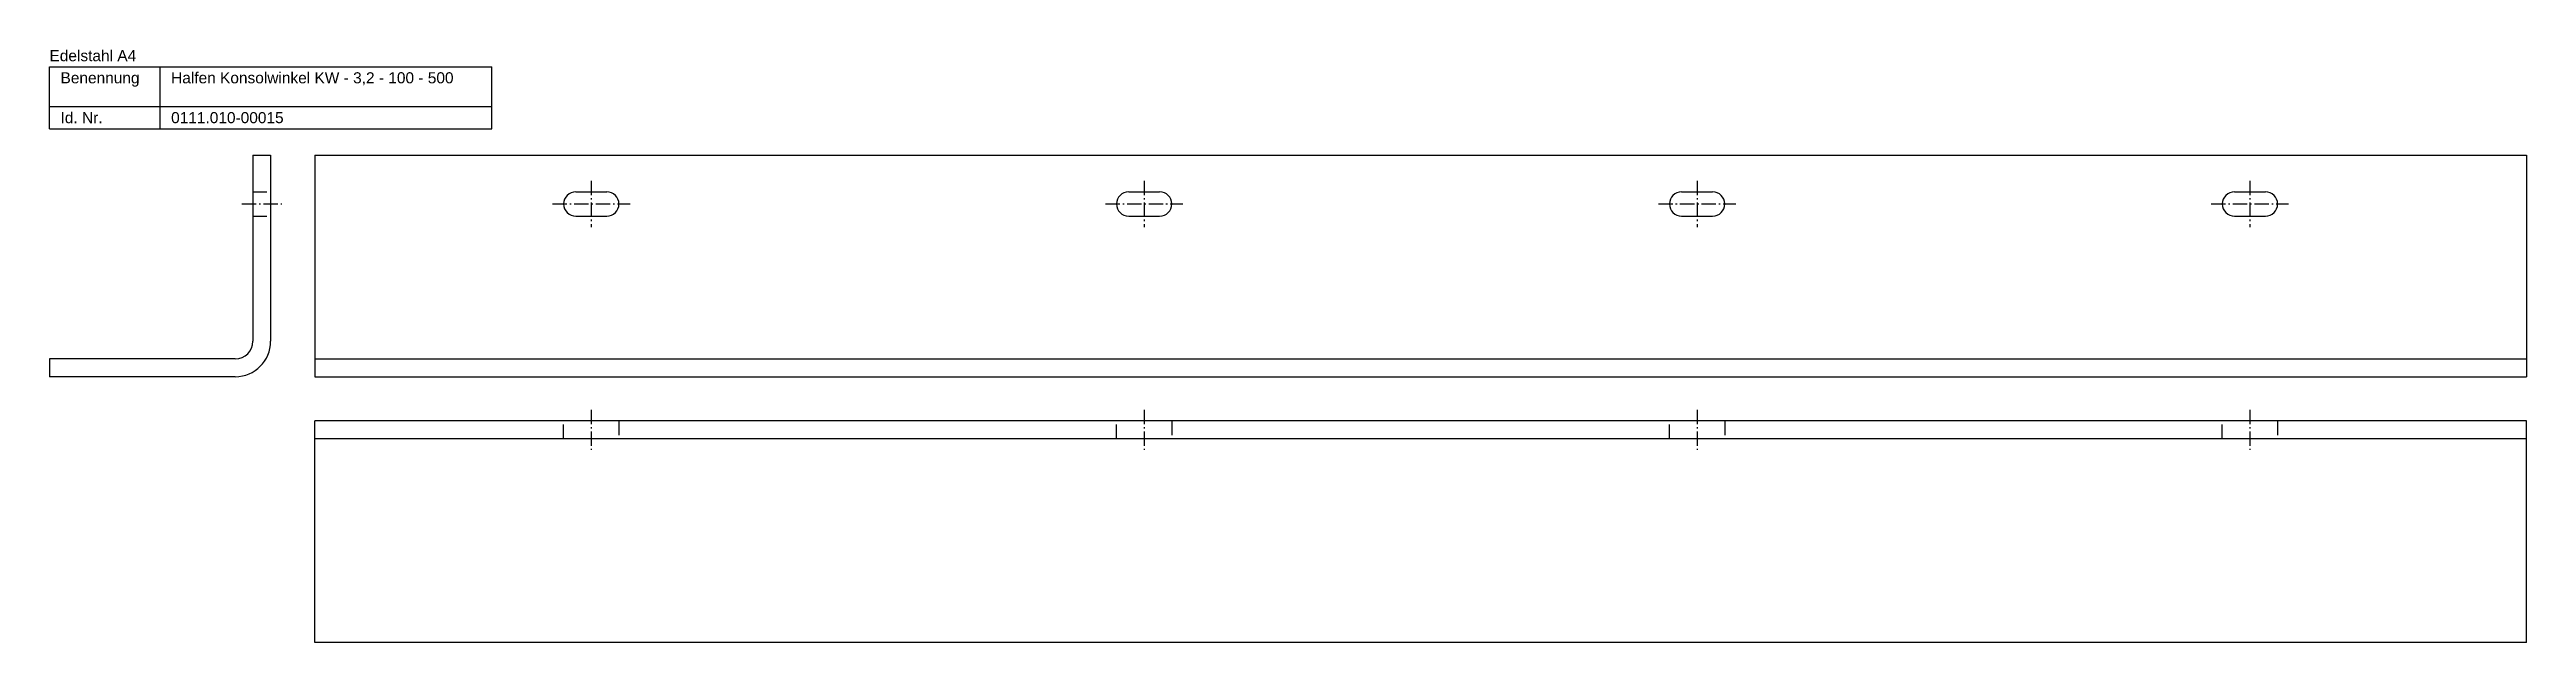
# Model space of a CAD drawing. Header units: millimetres. Extents: x 473 to 3243, y -1069 to 869.
# Drawn here: x 2063 to 3183, y -719 to -451 of the extents above; entities that cross this region are included whole.
import ezdxf

# ---------------------------------------------------------------- set-up
doc = ezdxf.new("R2010")
doc.units = ezdxf.units.MM
doc.linetypes.add('MITTELLINIE', pattern=[0.977, 0.65, -0.13, 0.067, -0.13])
doc.linetypes.add('VERDECKT', pattern=[9.525, 6.35, -3.175])
doc.layers.add('HALFEN-KONSOLANKER', color=2, linetype='CONTINUOUS')
doc.styles.add('ARIAL50', font='ARIAL.TTF', dxfattribs={"height": 5})

msp = doc.modelspace()

# ---------------------------------------------------------------- texts
at = {"layer": 'HALFEN-KONSOLANKER', "style": 'ARIAL50'}
for s, p in [('Edelstahl A4', (2063.1, -456.7)), ('Benennung', (2068.1, -466.7)), ('Halfen Konsolwinkel KW - 3,2 - 100 - 500', (2118.1, -466.7)), ('Id. Nr.', (2068.1, -484.7)), ('0111.010-00015', (2118.1, -484.7))]:
    msp.add_text(s, height=5, dxfattribs=at).set_placement(p)

# ---------------------------------------------------------------- linework, layer by layer
at = {"layer": 'HALFEN-KONSOLANKER'}
for p, q in [((2063.1, -459.2), (2263.1, -459.2)), ((2063.1, -487.2), (2063.1, -459.2)), ((2113.1, -487.2), (2113.1, -459.2)), ((2263.1, -487.2), (2263.1, -459.2)), ((2063.1, -477.2), (2263.1, -477.2)), ((2063.1, -487.2), (2263.1, -487.2)), ((2155.1, -499.2), (2163.1, -499.2)), ((2155.1, -499.2), (2155.1, -583.2)), ((2163.1, -499.2), (2163.1, -583.2)), ((2183.1, -499.2), (3183.1, -499.2)), ((2183.1, -499.2), (2183.1, -599.2)), ((3183.1, -499.2), (3183.1, -599.2)), ((2301.1, -515.7), (2315.1, -515.7)), ((2551.1, -515.7), (2565.1, -515.7)), ((2801.1, -515.7), (2815.1, -515.7)), ((3051.1, -515.7), (3065.1, -515.7)), ((2301.1, -526.7), (2315.1, -526.7)), ((2551.1, -526.7), (2565.1, -526.7)), ((2801.1, -526.7), (2815.1, -526.7)), ((3051.1, -526.7), (3065.1, -526.7)), ((2147.1, -591.2), (2063.1, -591.2)), ((2063.1, -591.2), (2063.1, -599.2)), ((2183.1, -591.2), (3183.1, -591.2)), ((2147.1, -599.2), (2063.1, -599.2)), ((2183.1, -599.2), (3183.1, -599.2)), ((3183.1, -619.2), (2183.1, -619.2)), ((2183.1, -719.2), (2183.1, -619.2)), ((3183.1, -719.2), (3183.1, -619.2)), ((3183.1, -627.2), (2183.1, -627.2)), ((3183.1, -719.2), (2183.1, -719.2))]:
    msp.add_line(p, q, dxfattribs=at)
at = {"layer": 'HALFEN-KONSOLANKER', "color": 1, "linetype": 'MITTELLINIE', "ltscale": 10}
for p, q in [((2308.1, -510.7), (2308.1, -531.7)), ((2558.1, -510.7), (2558.1, -531.7)), ((2808.1, -510.7), (2808.1, -531.7)), ((3058.1, -510.7), (3058.1, -531.7)), ((2150.1, -521.2), (2168.1, -521.2)), ((2290.6, -521.2), (2325.6, -521.2)), ((2540.6, -521.2), (2575.6, -521.2)), ((2790.6, -521.2), (2825.6, -521.2)), ((3040.6, -521.2), (3075.6, -521.2)), ((2308.1, -614.2), (2308.1, -632.2)), ((2558.1, -614.2), (2558.1, -632.2)), ((2808.1, -614.2), (2808.1, -632.2)), ((3058.1, -614.2), (3058.1, -632.2))]:
    msp.add_line(p, q, dxfattribs=at)
at = {"layer": 'HALFEN-KONSOLANKER', "color": 1, "linetype": 'VERDECKT'}
for p, q in [((2155.1, -515.7), (2163.1, -515.7)), ((2155.1, -526.7), (2163.1, -526.7)), ((2295.6, -627.2), (2295.6, -619.2)), ((2320.6, -619.2), (2320.6, -627.2)), ((2545.6, -627.2), (2545.6, -619.2)), ((2570.6, -619.2), (2570.6, -627.2)), ((2795.6, -627.2), (2795.6, -619.2)), ((2820.6, -619.2), (2820.6, -627.2)), ((3045.6, -627.2), (3045.6, -619.2)), ((3070.6, -619.2), (3070.6, -627.2))]:
    msp.add_line(p, q, dxfattribs=at)
at = {"layer": 'HALFEN-KONSOLANKER'}
for centre, radius, start, end in [((2301.1, -521.2), 5.5, 90, 270), ((2315.1, -521.2), 5.5, 270, 90), ((2551.1, -521.2), 5.5, 90, 270), ((2565.1, -521.2), 5.5, 270, 90), ((2801.1, -521.2), 5.5, 90, 270), ((2815.1, -521.2), 5.5, 270, 90), ((3051.1, -521.2), 5.5, 90, 270), ((3065.1, -521.2), 5.5, 270, 90), ((2147.1, -583.2), 16, 270, 0), ((2147.1, -583.2), 8, 270, 0)]:
    msp.add_arc(centre, radius, start, end, dxfattribs=at)

msp.set_redraw_order([(e.dxf.handle, doc.entitydb.next_handle()) for e in msp.query("TEXT MTEXT ATTDEF DIMENSION ARC_DIMENSION")])  # texts and dimensions are drawn at this point

doc.saveas('drawing.dxf')
